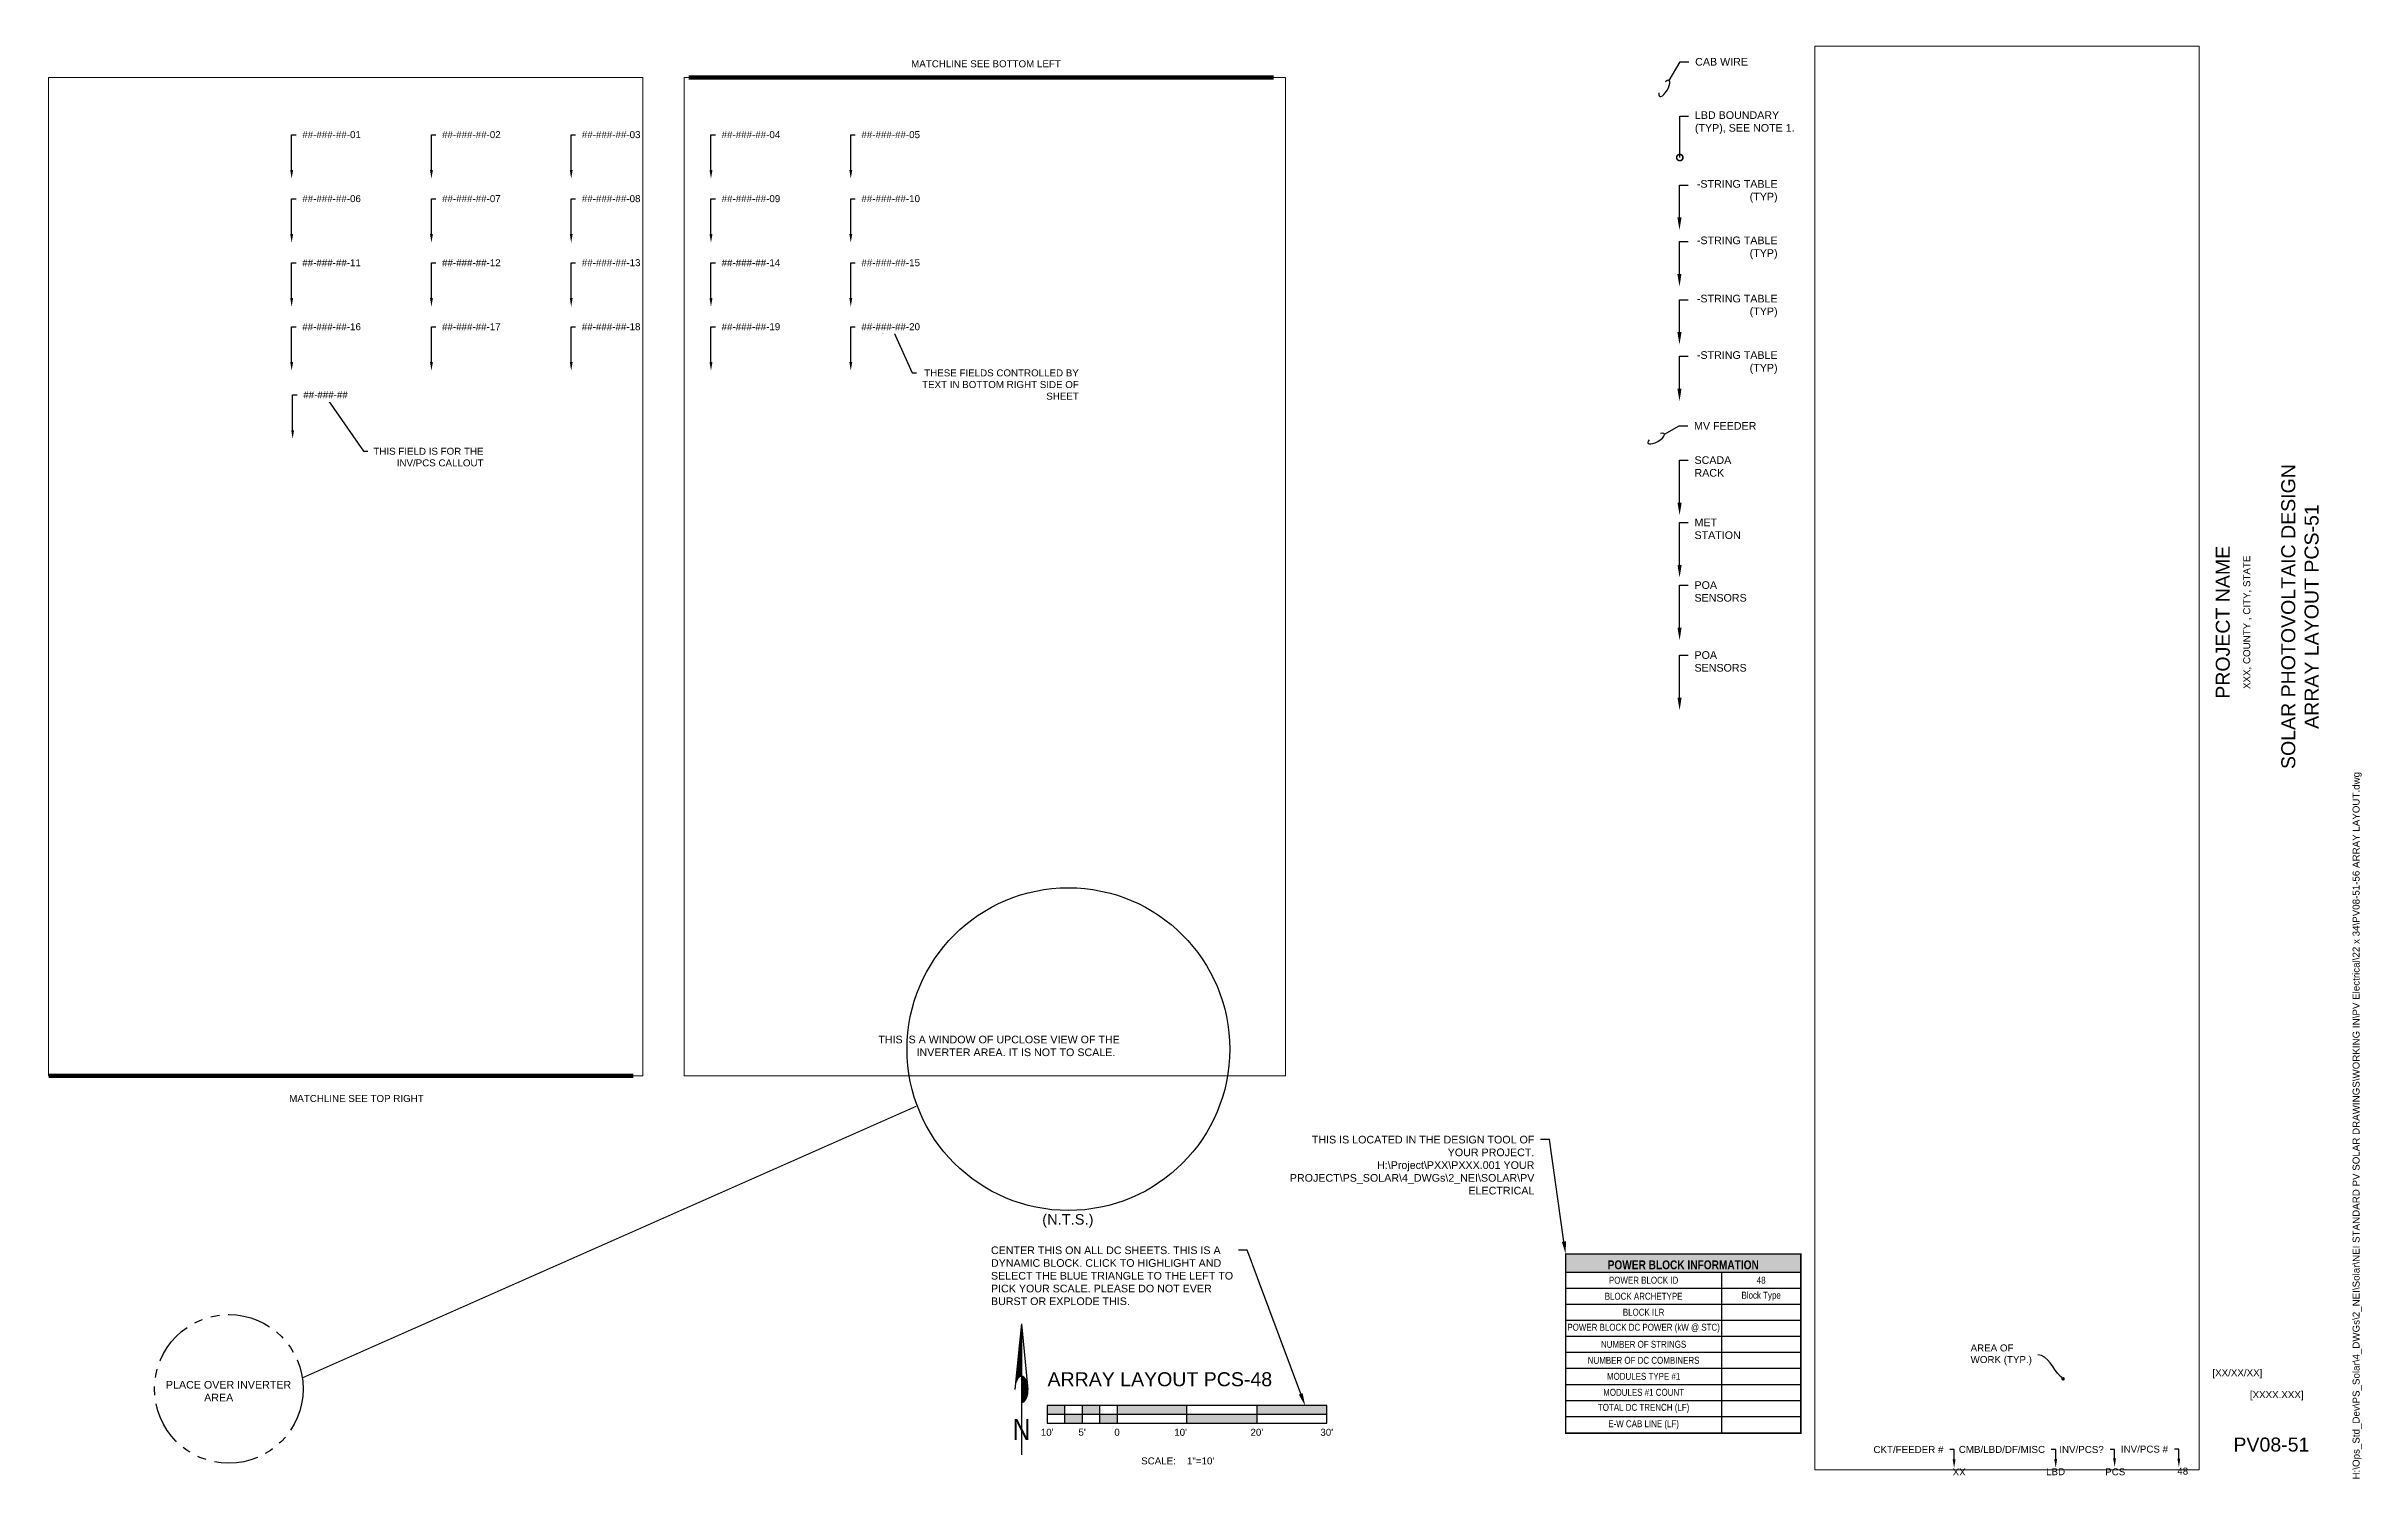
# Paper-space layout 'PV.E08.51 ARRAY LAYOUT PCS-51' of a CAD drawing. Header units: feet, sheet in inches. Extents: x 0.9 to 34.1, y 1.3 to 21.8.
import ezdxf
from ezdxf import colors
from ezdxf.entities.mleader import LeaderData, LeaderLine
from ezdxf.enums import TextEntityAlignment as Align
from ezdxf.math import Vec2, Vec3

# ---------------------------------------------------------------- set-up
doc = ezdxf.new("R2010")
doc.units = ezdxf.units.FT
doc.header["$MEASUREMENT"] = 0
doc.linetypes.add('PHANTOM', pattern=[0.5, 0.25, -0.05, 0.05, -0.05, 0.05, -0.05])
doc.linetypes.add('PHANTOM2', pattern=[1.25, 0.625, -0.125, 0.125, -0.125, 0.125, -0.125])
for name, color, linetype in [('E-DETL', 1, 'Continuous'), ('G-ANNO-TEXT', 1, 'Continuous'), ('G-ANNO-TEXT @ 1', 1, 'Continuous'), ('G-ANNO-TTBL', 1, 'Continuous'), ('G-MATC-LINE', 6, 'PHANTOM'), ('PV-AUTOTABLES', 7, 'Continuous')]:
    doc.layers.add(name, color=color, linetype=linetype)
doc.layers.add('G-NPLT', color=67, linetype='Continuous', plot=False)
doc.layers.add('VP', color=31, linetype='Continuous', plot=False)
doc.styles.add('NEI Standard', font='arial.ttf', dxfattribs={"height": 0.1094})
doc.styles.add('NEI-A', font='arial.ttf')

psp = doc.layouts.new('PV.E08.51 ARRAY LAYOUT PCS-51')

# ---------------------------------------------------------------- texts
at = {"layer": 'G-ANNO-TEXT', "attachment_point": 5, "style": 'NEI-A'}
for s, width, insert, char_height in [('MATCHLINE SEE BOTTOM LEFT', 7.58538, (14.375, 21.517), 0.1), ('MATCHLINE SEE TOP RIGHT', 3.13854, (5.367, 6.713), 0.1), ('(N.T.S.)', 1.53108, (15.546, 4.962), 0.15)]:
    psp.add_mtext_dynamic_manual_height_columns(s, width=width, gutter_width=0.547, heights=[0], dxfattribs=dict(at, insert=insert, char_height=char_height))
at = {"layer": 'G-ANNO-TTBL', "style": 'NEI-A'}
psp.add_text('XXX, COUNTY , CITY, STATE', height=0.1, rotation=90, dxfattribs=at).set_placement((32.422, 13.527), align=Align.MIDDLE)
at = {"layer": 'G-ANNO-TTBL', "char_height": 0.2, "attachment_point": 5, "rotation": 90, "style": 'NEI-A'}
for s, insert in [('SOLAR PHOTOVOLTAIC DESIGN\\PARRAY LAYOUT PCS-51', (33.176, 13.609)), ('PROJECT NAME', (32.072, 13.527))]:
    psp.add_mtext_dynamic_manual_height_columns(s, width=7.8846, gutter_width=0.5, heights=[0], dxfattribs=dict(at, insert=insert))
at = {"layer": 'G-ANNO-TTBL', "style": 'NEI-A'}
for s, width, insert, char_height, attachment_point in [('[XX/XX/XX]', 0.85482, (31.923, 2.775), 0.1, 4), ('[XXXX.XXX]', 0.85482, (32.843, 2.462), 0.1, 5), ('PV08-51', 1.7218, (32.767, 1.761), 0.2, 5)]:
    psp.add_mtext_dynamic_manual_height_columns(s, width=width, gutter_width=0.5, heights=[0], dxfattribs=dict(at, insert=insert, char_height=char_height, attachment_point=attachment_point))
at = {"layer": 'G-NPLT', "insert": (33.928, 1.263), "char_height": 0.1, "width": 13.97168, "attachment_point": 1, "rotation": 90, "style": 'NEI-A'}
psp.add_mtext('H:\\\\Ops_Std_Dev\\\\PS_Solar\\\\4_DWGs\\\\2_NEI\\\\Solar\\\\NEI STANDARD PV SOLAR DRAWINGS\\\\WORKING IN\\\\PV Electrical\\\\22 x 34\\\\PV08-51-56 ARRAY LAYOUT.dwg', dxfattribs=at)
at = {"layer": 'G-NPLT', "style": 'NEI-A'}
for s, width, gutter_width, insert, char_height, attachment_point in [('\\pi-0.547,l0.547;THIS IS A WINDOW OF UPCLOSE VIEW OF THE INVERTER AREA. IT IS NOT TO SCALE.', 3.63316, 0.469, (12.834, 7.612), 0.1094, 1), ('\\pi-0.547,l0.547;PLACE OVER INVERTER AREA', 1.79112, 0.469, (2.641, 2.672), 0.1094, 1), ('XX', 0.28743, 0.547, (28.206, 1.37), 0.1, 4), ('LBD', 0.28743, 0.547, (29.543, 1.374), 0.1, 4), ('PCS', 0.13074, 0.547, (30.389, 1.372), 0.1, 4), ('48', 0.28743, 0.547, (31.42, 1.382), 0.1, 4)]:
    psp.add_mtext_dynamic_manual_height_columns(s, width=width, gutter_width=gutter_width, heights=[0], dxfattribs=dict(at, insert=insert, char_height=char_height, attachment_point=attachment_point))

# ---------------------------------------------------------------- blocks, each defined once
blk = doc.blocks.new('*A21')
at = {"color": 7, "linetype": 'Continuous', "ltscale": 0.083333, "const_width": 0.0208}
blk.add_lwpolyline([(3.365, 0), (0, 0), (0, -2.562), (3.365, -2.562)], close=True, dxfattribs=at)
blk.add_lwpolyline([(0, -0.26), (3.365, -0.26)], dxfattribs=at)
at = {"color": 7, "linetype": 'Continuous', "ltscale": 0.083333}
for points in [[(2.229, -0.26), (2.229, -2.562)], [(0, -0.49), (3.365, -0.49)], [(0, -0.719), (3.365, -0.719)], [(0, -0.948), (3.365, -0.948)], [(0, -1.177), (3.365, -1.177)], [(0, -1.406), (3.365, -1.406)], [(0, -1.635), (3.365, -1.635)], [(0, -1.865), (3.365, -1.865)], [(0, -2.094), (3.365, -2.094)], [(0, -2.323), (3.365, -2.323)]]:
    blk.add_lwpolyline(points, dxfattribs=at)
at = {"color": 254, "true_color": 0xd9d9d9}
blk.add_solid([(0, 0), (3.365, 0), (0, -0.26), (3.365, -0.26)], dxfattribs=at)
at = {"color": 7, "style": 'NEI-A'}
for s, insert, char_height, attachment_point in [('\\fArial Narrow|b1|i0|c0|p34;POWER BLOCK INFORMATION', (1.682, -0.219), 0.12639, 8), ('\\fArial Narrow|b0|i0|c0|p34;POWER BLOCK ID', (1.115, -0.375), 0.09931, 5), ('\\fArial Narrow|b0|i0|c0|p34;48', (2.797, -0.375), 0.09931, 5), ('\\fArial Narrow|b0|i0|c0|p34;BLOCK ARCHETYPE', (1.115, -0.604), 0.09931, 5), ('\\fArial Narrow|b0|i0|c0|p34;Block Type ', (2.797, -0.604), 0.09931, 5), ('\\fArial Narrow|b0|i0|c0|p34;POWER BLOCK DC POWER (kW @ STC)', (1.115, -1.062), 0.09931, 5), ('\\fArial Narrow|b0|i0|c0|p34;BLOCK ILR', (1.115, -0.833), 0.09931, 5), ('\\fArial Narrow|b0|i0|c0|p34;NUMBER OF STRINGS', (1.115, -1.292), 0.09931, 5), ('\\fArial Narrow|b0|i0|c0|p34;NUMBER OF DC COMBINERS', (1.115, -1.521), 0.09931, 5), ('\\fArial Narrow|b0|i0|c0|p34;MODULES #1 COUNT', (1.115, -1.979), 0.09931, 5), ('\\fArial Narrow|b0|i0|c0|p34;MODULES TYPE #1', (1.115, -1.75), 0.09931, 5), ('\\fArial Narrow|b0|i0|c0|p34;TOTAL DC TRENCH (LF)', (1.115, -2.208), 0.09931, 5), ('\\fArial Narrow|b0|i0|c0|p34;E-W CAB LINE (LF)', (1.115, -2.443), 0.09931, 5)]:
    blk.add_mtext(s, dxfattribs=dict(at, insert=insert, char_height=char_height, attachment_point=attachment_point))
blk = doc.blocks.new('_Dot')
at = {"color": 0, "linetype": 'ByBlock', "lineweight": -2}
blk.add_line((-0.5, 0), (-1, 0), dxfattribs=at)
at = {"color": 0, "linetype": 'ByBlock', "const_width": 0.5}
blk.add_lwpolyline([(-0.25, 0, 1), (0.25, 0, 1)], format="xyb", close=True, dxfattribs=at)
blk = doc.blocks.new('Equipment Callout Arrowhead .75')
at = {"color": 0}
blk.add_ellipse((-0.25, 0), major_axis=(0.743, 0), ratio=0.350959, start_param=-0.80282, end_param=3.944413, dxfattribs=at)
blk = doc.blocks.new('SUB_BLOCK-SCALE_1')
h = blk.add_hatch(color=256)
h.dxf.hatch_style = 1
h.paths.add_polyline_path([(-2, 0.125), (-2, 0), (-1.75, 0), (-1.75, 0.125)])
h.paths.add_polyline_path([(-1.75, 0), (-1.75, -0.125), (-1.5, -0.125), (-1.5, 0)])
h.paths.add_polyline_path([(-1.25, 0.125), (-1.5, 0.125), (-1.5, 0), (-1.25, 0)])
h.paths.add_polyline_path([(-1.25, 0), (-1.25, -0.125), (-1, -0.125), (-1, 0)])
h.paths.add_polyline_path([(0, 0), (0, 0.125), (-1, 0.125), (-1, 0)])
h.paths.add_polyline_path([(1, -0.125), (1, 0), (0, 0), (0, -0.125)])
h.paths.add_polyline_path([(1, 0.125), (1, 0), (2, 0), (2, 0.125)])
for p, q in [((-2, 0), (2, 0)), ((-1.75, 0.125), (-1.75, -0.125)), ((-1.5, 0.125), (-1.5, -0.125)), ((-1.25, 0.125), (-1.25, -0.125)), ((-1, 0.125), (-1, -0.125)), ((0, -0.125), (0, 0.125))]:
    blk.add_line(p, q)
at = {"color": 0, "linetype": 'ByBlock', "lineweight": -2}
blk.add_line((1, 0.125), (1, -0.125), dxfattribs=at)
blk.add_lwpolyline([(-2, 0.125), (-2, -0.125), (2, -0.125), (2, 0.125)], close=True, dxfattribs=at)
at = {"insert": (-0.655, -0.667), "char_height": 0.1, "width": 0.4822, "attachment_point": 4, "style": 'NEI-A'}
blk.add_mtext('SCALE:', dxfattribs=at)
at = {"linetype": 'ByBlock', "lineweight": -2, "style": 'NEI-A', "flags": 8}
for tag, p in [('#1', (-2, -0.257)), ('#2', (-1.5, -0.257)), ('#3', (-1, -0.257)), ('#4', (0, -0.257)), ('#5', (1, -0.257)), ('#6', (2, -0.257))]:
    blk.add_attdef(tag, text='', height=0.1, dxfattribs=at).set_placement(p, align=Align.MIDDLE_CENTER)
blk.add_attdef('SCALE', text='', height=0.1, dxfattribs=at).set_placement((0, -0.667), align=Align.MIDDLE_LEFT)
blk = doc.blocks.new('*U16')
ref = blk.add_blockref('SUB_BLOCK-SCALE_1', (0, 0))
ref.add_attrib('#1', "10'", dxfattribs={"linetype": 'ByBlock', "lineweight": -2, "height": 0.1, "style": 'NEI-A', "flags": 8}).set_placement((-2, -0.257), align=Align.MIDDLE)
ref.add_attrib('#2', "5'", dxfattribs={"linetype": 'ByBlock', "lineweight": -2, "height": 0.1, "style": 'NEI-A', "flags": 8}).set_placement((-1.5, -0.257), align=Align.MIDDLE)
ref.add_attrib('#3', '0', dxfattribs={"linetype": 'ByBlock', "lineweight": -2, "height": 0.1, "style": 'NEI-A', "flags": 8}).set_placement((-1, -0.257), align=Align.MIDDLE)
ref.add_attrib('#4', "10'", dxfattribs={"linetype": 'ByBlock', "lineweight": -2, "height": 0.1, "style": 'NEI-A', "flags": 8}).set_placement((-0.091, -0.257), align=Align.MIDDLE)
ref.add_attrib('#5', "20'", dxfattribs={"linetype": 'ByBlock', "lineweight": -2, "height": 0.1, "style": 'NEI-A', "flags": 8}).set_placement((1, -0.257), align=Align.MIDDLE)
ref.add_attrib('#6', "30'", dxfattribs={"linetype": 'ByBlock', "lineweight": -2, "height": 0.1, "style": 'NEI-A', "flags": 8}).set_placement((2, -0.257), align=Align.MIDDLE)
ref.add_attrib('SCALE', '1"=10\'', dxfattribs={"linetype": 'ByBlock', "lineweight": -2, "height": 0.1, "style": 'NEI-A', "flags": 8}).set_placement((0, -0.667), align=Align.MIDDLE_LEFT)
blk = doc.blocks.new('TITLE NAME W_O SCALE')
at = {"style": 'NEI-A'}
blk.add_attdef('TITLE_NAME_001', (-0.03, 0.263), '', height=0.25, dxfattribs=at)
for tag, p in [('SCALE:', (0, 0)), ('1"_=_', (0.561, 0.002))]:
    blk.add_attdef(tag, text='', height=0.109, dxfattribs=at).set_placement(p, align=Align.BOTTOM_LEFT)
blk = doc.blocks.new('NORTH ARROW VERTICAL')
h = blk.add_hatch()
h.set_pattern_fill('ANSI31', color=0, scale=0.01, style=0)
h.paths.add_polyline_path([(-0.029, 0.337, -0.067391), (-0.022, 0.357, -0.104279), (-0.011, 0.371, -0.174286), (0, 0.375), (0, 0.625)])
h.paths.add_polyline_path([(0.031, 0.312), (0.029, 0.337, 0.067391), (0.022, 0.357, 0.104279), (0.011, 0.371, 0.174286), (0, 0.375), (0, 0.25, 0.174286), (0.011, 0.254, 0.104279), (0.022, 0.268, 0.065115), (0.029, 0.287, 0.051264)])
at = {"color": 0}
for p, q in [((0, 0.625), (-0.031, 0.312)), ((0, 0.625), (0.031, 0.312)), ((0, 0.625), (0, 0.375)), ((0, 0.375), (0, 0.25)), ((0, 0.25), (0, 0))]:
    blk.add_line(p, q, dxfattribs=at)
for points in [[(0, 0.375, 0.174286), (-0.011, 0.371, 0.104279), (-0.022, 0.357, 0.065115), (-0.029, 0.338, 0.051264), (-0.031, 0.312, 0.051264)], [(0.031, 0.312, 0.051264), (0.029, 0.338, 0.065115), (0.022, 0.357, 0.104279), (0.011, 0.371, 0.174286), (0, 0.375, 0.174286)], [(0, 0.25, 0.174286), (0.011, 0.254, 0.104279), (0.022, 0.268, 0.065115), (0.029, 0.287, 0.051264), (0.031, 0.312, 0.051264)]]:
    blk.add_lwpolyline(points, format="xyb", dxfattribs=at)
at = {"color": 0, "style": 'NEI-A', "width": 0.85}
blk.add_text('N', height=0.1, dxfattribs=at).set_placement((0, 0.122), align=Align.MIDDLE)
blk = doc.blocks.new('_DotSmall')
at = {"color": 0, "linetype": 'ByBlock', "const_width": 0.5}
blk.add_lwpolyline([(-0.0625, 0, 1), (0.0625, 0, 1)], format="xyb", close=True, dxfattribs=at)

# ---------------------------------------------------------------- linework, layer by layer
at = {"layer": 'E-DETL', "linetype": 'Continuous', "const_width": 0.0156, "flags": 128}
psp.add_lwpolyline([(4.587, 2.714), (13.376, 6.602)], dxfattribs=at)
at = {"layer": 'E-DETL', "linetype": 'Continuous'}
psp.add_circle((15.554, 7.42), 2.309, dxfattribs=at)
at = {"layer": 'E-DETL', "linetype": 'PHANTOM2'}
psp.add_circle((3.541, 2.559), 1.063, dxfattribs=at)
at = {"layer": 'G-MATC-LINE', "const_width": 0.0625}
for points in [[(18.489, 21.322), (10.12, 21.322)], [(9.329, 7.038), (0.961, 7.038)]]:
    psp.add_lwpolyline(points, dxfattribs=at)

# ---------------------------------------------------------------- block references
at = {"layer": 'PV-AUTOTABLES'}
psp.add_blockref('*A21', (22.669, 4.488), dxfattribs=at)

psp.set_redraw_order([(e.dxf.handle, doc.entitydb.next_handle()) for e in psp.query("TEXT MTEXT ATTDEF DIMENSION ARC_DIMENSION")])  # texts and dimensions are drawn at this point

# ---------------------------------------------------------------- leaders
at = {"layer": 'G-ANNO-TEXT'}
ml = psp.add_multileader_mtext('Standard', dxfattribs=at)
ml.set_content('CAB WIRE', color=256, style='NEI-A')
ml.set_leader_properties()
ml.set_arrow_properties(name='Equipment Callout Arrowhead .75')
ml.build(insert=Vec2(0, 0))
ml.multileader.update_dxf_attribs({"dogleg_length": 0.125, "arrow_head_size": 0.18})
ctx = ml.context
ctx.base_point, ctx.char_height, ctx.arrow_head_size, ctx.landing_gap_size, ctx.plane_origin = Vec3(24.432, 21.545), 0.1094, 0.18, 0.09, Vec3(23.662, 20.441)
notes = []
notes.append((ctx, [(0, (1, 1, 0), (24.307, 21.545), (1, 0), 0.125, [(0, [(24.057, 21.126)], 0, [])])]))
ctx.mtext.insert, ctx.mtext.width, ctx.mtext.flow_direction = Vec3(24.522, 21.601), 0.76912, 5
ctx.mtext.has_bg_fill, ctx.mtext.bg_color, ctx.mtext.bg_scale_factor, ctx.mtext.bg_transparency, ctx.mtext.use_window_bg_color = 1, -1027028792, 1.5, 0, 1
ml = psp.add_multileader_mtext('Standard', dxfattribs=at)
ml.set_content('\\pxqr;\xa0-STRING TABLE\\P(TYP) ', color=256, style='NEI-A')
ml.set_leader_properties()
ml.build(insert=Vec2(0, 0))
ml.multileader.update_dxf_attribs({"dogleg_length": 0.125, "arrow_head_size": 0.18})
ctx = ml.context
ctx.base_point, ctx.char_height, ctx.arrow_head_size, ctx.landing_gap_size, ctx.plane_origin = Vec3(24.422, 19.783), 0.1094, 0.18, 0.09, Vec3(29.56, 19.902)
ctx.text_align_type = 2
notes.append((ctx, [(1, (1, 1, 0), (24.297, 19.783), (1, 0), 0.125, [(0, [(24.297, 19.139)], 0, [])])]))
ctx.mtext.insert, ctx.mtext.width, ctx.mtext.defined_height, ctx.mtext.alignment, ctx.mtext.flow_direction = Vec3(25.701, 19.854), 1.42086, 0.506, 3, 5
ctx.mtext.has_bg_fill, ctx.mtext.bg_color, ctx.mtext.bg_scale_factor, ctx.mtext.bg_transparency, ctx.mtext.use_window_bg_color = 1, -1027028792, 1.5, 0, 1
ml = psp.add_multileader_mtext('Standard', dxfattribs=at)
ml.set_content('SCADA\\PRACK', color=256, style='NEI-A')
ml.set_leader_properties()
ml.build(insert=Vec2(0, 0))
ml.multileader.update_dxf_attribs({"dogleg_length": 0.125, "arrow_head_size": 0.18})
ctx = ml.context
ctx.base_point, ctx.char_height, ctx.arrow_head_size, ctx.landing_gap_size, ctx.plane_origin = Vec3(24.422, 15.846), 0.1094, 0.18, 0.09, Vec3(30.309, 16.417)
notes.append((ctx, [(0, (1, 1, 0), (24.297, 15.846), (1, 0), 0.125, [(0, [(24.299, 15.059)], 0, [])])]))
ctx.mtext.insert, ctx.mtext.width, ctx.mtext.flow_direction = Vec3(24.512, 15.902), 0.00121, 5
ctx.mtext.has_bg_fill, ctx.mtext.bg_color, ctx.mtext.bg_scale_factor, ctx.mtext.bg_transparency, ctx.mtext.use_window_bg_color = 1, -1027028792, 1.5, 0, 1
at = {"layer": 'G-NPLT'}
ml = psp.add_multileader_mtext('Standard', dxfattribs=at)
ml.set_content('THESE FIELDS CONTROLLED BY TEXT IN BOTTOM RIGHT SIDE OF SHEET', color=256, style='NEI-A')
ml.set_leader_properties()
ml.build(insert=Vec2(0, 0))
ml.multileader.update_dxf_attribs({"dogleg_length": 0.0625, "arrow_head_size": 0.125})
ctx = ml.context
ctx.base_point, ctx.char_height, ctx.arrow_head_size, ctx.landing_gap_size, ctx.plane_origin = Vec3(13.38, 17.094), 0.1, 0.125, 0.09, Vec3(14.06, 17.146)
ctx.text_align_type = 2
notes.append((ctx, [(0, (1, 1, 0), (13.317, 17.094), (1, 0), 0.0625, [(2, [(12.788, 17.673), (13.269, 17.662), (13.057, 17.677)], 0, [])])]))
ctx.mtext.insert, ctx.mtext.width, ctx.mtext.alignment, ctx.mtext.flow_direction = Vec3(15.703, 17.145), 2.56759, 3, 5
ml = psp.add_multileader_mtext('Standard', dxfattribs=at)
ml.set_content('THIS FIELD IS FOR THE INV/PCS CALLOUT', color=256, style='NEI-A')
ml.set_leader_properties()
ml.build(insert=Vec2(0, 0))
ml.multileader.update_dxf_attribs({"dogleg_length": 0.0625, "arrow_head_size": 0.125})
ctx = ml.context
ctx.base_point, ctx.char_height, ctx.arrow_head_size, ctx.landing_gap_size, ctx.plane_origin = Vec3(5.53, 15.973), 0.1, 0.125, 0.09, Vec3(6.21, 16.025)
ctx.text_align_type = 2
notes.append((ctx, [(0, (1, 1, 0), (5.467, 15.973), (1, 0), 0.0625, [(2, [(4.748, 16.701), (5.197, 16.697), (4.969, 16.695)], 0, [])])]))
ctx.mtext.insert, ctx.mtext.width, ctx.mtext.alignment, ctx.mtext.flow_direction = Vec3(7.185, 16.024), 1.61654, 3, 5
ml = psp.add_multileader_mtext('Standard', dxfattribs=at)
ml.set_content('CKT/FEEDER #', color=256, style='NEI-A')
ml.set_leader_properties()
ml.build(insert=Vec2(0, 0))
ml.multileader.update_dxf_attribs({"dogleg_length": 0.0625, "arrow_head_size": 0.125})
ctx = ml.context
ctx.base_point, ctx.char_height, ctx.arrow_head_size, ctx.landing_gap_size, ctx.plane_origin = Vec3(26.992, 1.69), 0.1, 0.125, 0.09, Vec3(28.596, 1.742)
ctx.text_align_type = 2
notes.append((ctx, [(0, (1, 1, 0), (28.227, 1.69), (-1, 0), 0.0625, [(0, [(28.227, 1.426)], 0, [])])]))
ctx.mtext.insert, ctx.mtext.width, ctx.mtext.alignment, ctx.mtext.flow_direction = Vec3(28.074, 1.741), 1, 3, 5
ml = psp.add_multileader_mtext('Standard', dxfattribs=at)
ml.set_content('CMB/LBD/DF/MISC', color=256, style='NEI-A')
ml.set_leader_properties()
ml.build(insert=Vec2(0, 0))
ml.multileader.update_dxf_attribs({"dogleg_length": 0.0625, "arrow_head_size": 0.125})
ctx = ml.context
ctx.base_point, ctx.char_height, ctx.arrow_head_size, ctx.landing_gap_size, ctx.plane_origin = Vec3(28.216, 1.692), 0.1, 0.125, 0.09, Vec3(29.959, 1.744)
ctx.text_align_type = 2
notes.append((ctx, [(0, (1, 1, 0), (29.68, 1.692), (-1, 0), 0.0625, [(0, [(29.68, 1.429)], 0, [])])]))
ctx.mtext.insert, ctx.mtext.width, ctx.mtext.alignment, ctx.mtext.flow_direction = Vec3(29.528, 1.743), 1, 3, 5
ml = psp.add_multileader_mtext('Standard', dxfattribs=at)
ml.set_content('INV/PCS?', color=256, style='NEI-A')
ml.set_leader_properties()
ml.build(insert=Vec2(0, 0))
ml.multileader.update_dxf_attribs({"dogleg_length": 0.0625, "arrow_head_size": 0.125})
ctx = ml.context
ctx.base_point, ctx.char_height, ctx.arrow_head_size, ctx.landing_gap_size, ctx.plane_origin = Vec3(29.662, 1.692), 0.1, 0.125, 0.09, Vec3(30.89, 1.744)
ctx.text_align_type = 2
notes.append((ctx, [(0, (1, 1, 0), (30.521, 1.692), (-1, 0), 0.0625, [(0, [(30.524, 1.439)], 0, [])])]))
ctx.mtext.insert, ctx.mtext.width, ctx.mtext.alignment, ctx.mtext.flow_direction = Vec3(30.368, 1.742), 0.6306, 3, 5
ml = psp.add_multileader_mtext('Standard', dxfattribs=at)
ml.set_content('INV/PCS #', color=256, style='NEI-A')
ml.set_leader_properties()
ml.build(insert=Vec2(0, 0))
ml.multileader.update_dxf_attribs({"dogleg_length": 0.0625, "arrow_head_size": 0.125})
ctx = ml.context
ctx.base_point, ctx.char_height, ctx.arrow_head_size, ctx.landing_gap_size, ctx.plane_origin = Vec3(30.538, 1.697), 0.1, 0.125, 0.09, Vec3(31.798, 1.749)
ctx.text_align_type = 2
notes.append((ctx, [(0, (1, 1, 0), (31.441, 1.697), (-1, 0), 0.0625, [(0, [(31.443, 1.437)], 0, [])])]))
ctx.mtext.insert, ctx.mtext.width, ctx.mtext.alignment, ctx.mtext.flow_direction = Vec3(31.288, 1.747), 1, 3, 5
for ctx, leaders in notes:
    for number, flags, end, landing, length, lines in leaders:
        leader = LeaderData()
        leader.index, (leader.has_last_leader_line, leader.has_dogleg_vector, leader.attachment_direction) = number, flags
        leader.last_leader_point, leader.dogleg_vector, leader.dogleg_length = Vec3(end), Vec3(landing), length
        for number, points, colour, breaks in lines:
            line = LeaderLine()
            line.index, line.vertices, line.color, line.breaks = number, Vec3.list(points), colors.encode_raw_color(colour), breaks
            leader.lines.append(line)
        ctx.leaders.append(leader)

# ---------------------------------------------------------------- viewports
at = {"layer": 'VP'}
psp.add_viewport(center=(28.984, 11.584), size=(5.5, 20.368), view_center_point=(46.375, 30.816), view_height=20.368, status=5, dxfattribs=at)
vp = psp.add_viewport(center=(5.214, 14.18), size=(8.506, 14.2844), view_center_point=(1062205.489, -81818.832), view_height=1681208.3633, dxfattribs=at)
vp.frozen_layers = ['G-ANNO-TEXT @ 1']
vp = psp.add_viewport(center=(14.357, 14.18), size=(8.602, 14.2844), view_center_point=(763198.988, 1956140.921), view_height=2637781.614, status=3, dxfattribs=at)
vp.frozen_layers = ['G-ANNO-TEXT @ 1']
vp = psp.add_viewport(center=(15.554, 7.42), size=(4.619, 4.6188), view_center_point=(576477.775, 1034631.816), view_height=138.5635, status=4, dxfattribs=at)
vp.frozen_layers = ['G-ANNO-TEXT @ 1']
vp.dxf.flags = 0x10000  # cut along an outline
vp.dxf.clipping_boundary_handle = psp.add_lwpolyline([(13.245, 7.42, 1), (17.863, 7.42, 1)], format="xyb", close=True, dxfattribs={"invisible": 1}).dxf.handle

# ---------------------------------------------------------------- next in the draw order: leaders
at = {"layer": 'G-ANNO-TEXT'}
ml = psp.add_multileader_mtext('Standard', dxfattribs=at)
ml.set_content('LBD BOUNDARY\\P(TYP), SEE NOTE 1.', color=256, style='NEI-A')
ml.set_leader_properties()
ml.set_arrow_properties(name='DOTSMALL')
ml.build(insert=Vec2(0, 0))
ml.multileader.update_dxf_attribs({"dogleg_length": 0.125, "arrow_head_size": 0.18})
ctx = ml.context
ctx.base_point, ctx.char_height, ctx.arrow_head_size, ctx.landing_gap_size, ctx.plane_origin = Vec3(24.428, 20.767), 0.1094, 0.18, 0.09, Vec3(2.33, 19.373)
notes = []
notes.append((ctx, [(0, (1, 1, 0), (24.303, 20.767), (1, 0), 0.125, [(0, [(24.302, 20.176)], 0, [])])]))
ctx.mtext.insert, ctx.mtext.width, ctx.mtext.flow_direction = Vec3(24.518, 20.838), 1.41449, 5
ctx.mtext.has_bg_fill, ctx.mtext.bg_color, ctx.mtext.bg_scale_factor, ctx.mtext.bg_transparency, ctx.mtext.use_window_bg_color = 1, -1027028792, 1.5, 0, 1
ml = psp.add_multileader_mtext('Standard', dxfattribs=at)
ml.set_content('##-###-##-01', color=256, style='NEI-A')
ml.set_leader_properties()
ml.build(insert=Vec2(0, 0))
ml.multileader.update_dxf_attribs({"dogleg_length": 0.0625, "arrow_head_size": 0.125})
ctx = ml.context
ctx.base_point, ctx.char_height, ctx.arrow_head_size, ctx.landing_gap_size, ctx.plane_origin = Vec3(4.502, 20.503), 0.1, 0.125, 0.09, Vec3(3.69, 19.204)
notes.append((ctx, [(0, (1, 1, 0), (4.44, 20.503), (1, 0), 0.0625, [(0, [(4.44, 19.872)], 0, [])])]))
ctx.mtext.insert, ctx.mtext.width, ctx.mtext.flow_direction = Vec3(4.592, 20.554), 1, 5
ctx.mtext.has_bg_fill, ctx.mtext.bg_color, ctx.mtext.bg_scale_factor, ctx.mtext.bg_transparency, ctx.mtext.use_window_bg_color = 1, -1027028792, 1.5, 0, 1
ml = psp.add_multileader_mtext('Standard', dxfattribs=at)
ml.set_content('##-###-##-02', color=256, style='NEI-A')
ml.set_leader_properties()
ml.build(insert=Vec2(0, 0))
ml.multileader.update_dxf_attribs({"dogleg_length": 0.0625, "arrow_head_size": 0.125})
ctx = ml.context
ctx.base_point, ctx.char_height, ctx.arrow_head_size, ctx.landing_gap_size, ctx.plane_origin = Vec3(6.502, 20.503), 0.1, 0.125, 0.09, Vec3(5.69, 19.204)
notes.append((ctx, [(0, (1, 1, 0), (6.44, 20.503), (1, 0), 0.0625, [(0, [(6.44, 19.872)], 0, [])])]))
ctx.mtext.insert, ctx.mtext.width, ctx.mtext.flow_direction = Vec3(6.592, 20.554), 1, 5
ctx.mtext.has_bg_fill, ctx.mtext.bg_color, ctx.mtext.bg_scale_factor, ctx.mtext.bg_transparency, ctx.mtext.use_window_bg_color = 1, -1027028792, 1.5, 0, 1
ml = psp.add_multileader_mtext('Standard', dxfattribs=at)
ml.set_content('##-###-##-03', color=256, style='NEI-A')
ml.set_leader_properties()
ml.build(insert=Vec2(0, 0))
ml.multileader.update_dxf_attribs({"dogleg_length": 0.0625, "arrow_head_size": 0.125})
ctx = ml.context
ctx.base_point, ctx.char_height, ctx.arrow_head_size, ctx.landing_gap_size, ctx.plane_origin = Vec3(8.502, 20.503), 0.1, 0.125, 0.09, Vec3(7.69, 19.204)
notes.append((ctx, [(0, (1, 1, 0), (8.44, 20.503), (1, 0), 0.0625, [(0, [(8.44, 19.872)], 0, [])])]))
ctx.mtext.insert, ctx.mtext.width, ctx.mtext.flow_direction = Vec3(8.592, 20.554), 1, 5
ctx.mtext.has_bg_fill, ctx.mtext.bg_color, ctx.mtext.bg_scale_factor, ctx.mtext.bg_transparency, ctx.mtext.use_window_bg_color = 1, -1027028792, 1.5, 0, 1
ml = psp.add_multileader_mtext('Standard', dxfattribs=at)
ml.set_content('##-###-##-04', color=256, style='NEI-A')
ml.set_leader_properties()
ml.build(insert=Vec2(0, 0))
ml.multileader.update_dxf_attribs({"dogleg_length": 0.0625, "arrow_head_size": 0.125})
ctx = ml.context
ctx.base_point, ctx.char_height, ctx.arrow_head_size, ctx.landing_gap_size, ctx.plane_origin = Vec3(10.502, 20.503), 0.1, 0.125, 0.09, Vec3(9.69, 19.204)
notes.append((ctx, [(0, (1, 1, 0), (10.44, 20.503), (1, 0), 0.0625, [(0, [(10.44, 19.872)], 0, [])])]))
ctx.mtext.insert, ctx.mtext.width, ctx.mtext.flow_direction = Vec3(10.592, 20.554), 1, 5
ctx.mtext.has_bg_fill, ctx.mtext.bg_color, ctx.mtext.bg_scale_factor, ctx.mtext.bg_transparency, ctx.mtext.use_window_bg_color = 1, -1027028792, 1.5, 0, 1
ml = psp.add_multileader_mtext('Standard', dxfattribs=at)
ml.set_content('##-###-##-05', color=256, style='NEI-A')
ml.set_leader_properties()
ml.build(insert=Vec2(0, 0))
ml.multileader.update_dxf_attribs({"dogleg_length": 0.0625, "arrow_head_size": 0.125})
ctx = ml.context
ctx.base_point, ctx.char_height, ctx.arrow_head_size, ctx.landing_gap_size, ctx.plane_origin = Vec3(12.502, 20.503), 0.1, 0.125, 0.09, Vec3(11.69, 19.204)
notes.append((ctx, [(0, (1, 1, 0), (12.44, 20.503), (1, 0), 0.0625, [(0, [(12.44, 19.872)], 0, [])])]))
ctx.mtext.insert, ctx.mtext.width, ctx.mtext.flow_direction = Vec3(12.592, 20.554), 1, 5
ctx.mtext.has_bg_fill, ctx.mtext.bg_color, ctx.mtext.bg_scale_factor, ctx.mtext.bg_transparency, ctx.mtext.use_window_bg_color = 1, -1027028792, 1.5, 0, 1
ml = psp.add_multileader_mtext('Standard', dxfattribs=at)
ml.set_content('##-###-##-06', color=256, style='NEI-A')
ml.set_leader_properties()
ml.build(insert=Vec2(0, 0))
ml.multileader.update_dxf_attribs({"dogleg_length": 0.0625, "arrow_head_size": 0.125})
ctx = ml.context
ctx.base_point, ctx.char_height, ctx.arrow_head_size, ctx.landing_gap_size, ctx.plane_origin = Vec3(4.502, 19.587), 0.1, 0.125, 0.09, Vec3(3.69, 18.288)
notes.append((ctx, [(0, (1, 1, 0), (4.44, 19.587), (1, 0), 0.0625, [(0, [(4.44, 18.956)], 0, [])])]))
ctx.mtext.insert, ctx.mtext.width, ctx.mtext.flow_direction = Vec3(4.592, 19.638), 1, 5
ctx.mtext.has_bg_fill, ctx.mtext.bg_color, ctx.mtext.bg_scale_factor, ctx.mtext.bg_transparency, ctx.mtext.use_window_bg_color = 1, -1027028792, 1.5, 0, 1
ml = psp.add_multileader_mtext('Standard', dxfattribs=at)
ml.set_content('##-###-##-07', color=256, style='NEI-A')
ml.set_leader_properties()
ml.build(insert=Vec2(0, 0))
ml.multileader.update_dxf_attribs({"dogleg_length": 0.0625, "arrow_head_size": 0.125})
ctx = ml.context
ctx.base_point, ctx.char_height, ctx.arrow_head_size, ctx.landing_gap_size, ctx.plane_origin = Vec3(6.502, 19.587), 0.1, 0.125, 0.09, Vec3(5.69, 18.288)
notes.append((ctx, [(0, (1, 1, 0), (6.44, 19.587), (1, 0), 0.0625, [(0, [(6.44, 18.956)], 0, [])])]))
ctx.mtext.insert, ctx.mtext.width, ctx.mtext.flow_direction = Vec3(6.592, 19.638), 1, 5
ctx.mtext.has_bg_fill, ctx.mtext.bg_color, ctx.mtext.bg_scale_factor, ctx.mtext.bg_transparency, ctx.mtext.use_window_bg_color = 1, -1027028792, 1.5, 0, 1
ml = psp.add_multileader_mtext('Standard', dxfattribs=at)
ml.set_content('##-###-##-08', color=256, style='NEI-A')
ml.set_leader_properties()
ml.build(insert=Vec2(0, 0))
ml.multileader.update_dxf_attribs({"dogleg_length": 0.0625, "arrow_head_size": 0.125})
ctx = ml.context
ctx.base_point, ctx.char_height, ctx.arrow_head_size, ctx.landing_gap_size, ctx.plane_origin = Vec3(8.502, 19.587), 0.1, 0.125, 0.09, Vec3(7.69, 18.288)
notes.append((ctx, [(0, (1, 1, 0), (8.44, 19.587), (1, 0), 0.0625, [(0, [(8.44, 18.956)], 0, [])])]))
ctx.mtext.insert, ctx.mtext.width, ctx.mtext.flow_direction = Vec3(8.592, 19.638), 1, 5
ctx.mtext.has_bg_fill, ctx.mtext.bg_color, ctx.mtext.bg_scale_factor, ctx.mtext.bg_transparency, ctx.mtext.use_window_bg_color = 1, -1027028792, 1.5, 0, 1
ml = psp.add_multileader_mtext('Standard', dxfattribs=at)
ml.set_content('##-###-##-09', color=256, style='NEI-A')
ml.set_leader_properties()
ml.build(insert=Vec2(0, 0))
ml.multileader.update_dxf_attribs({"dogleg_length": 0.0625, "arrow_head_size": 0.125})
ctx = ml.context
ctx.base_point, ctx.char_height, ctx.arrow_head_size, ctx.landing_gap_size, ctx.plane_origin = Vec3(10.502, 19.587), 0.1, 0.125, 0.09, Vec3(9.69, 18.288)
notes.append((ctx, [(0, (1, 1, 0), (10.44, 19.587), (1, 0), 0.0625, [(0, [(10.44, 18.956)], 0, [])])]))
ctx.mtext.insert, ctx.mtext.width, ctx.mtext.flow_direction = Vec3(10.592, 19.638), 1, 5
ctx.mtext.has_bg_fill, ctx.mtext.bg_color, ctx.mtext.bg_scale_factor, ctx.mtext.bg_transparency, ctx.mtext.use_window_bg_color = 1, -1027028792, 1.5, 0, 1
ml = psp.add_multileader_mtext('Standard', dxfattribs=at)
ml.set_content('##-###-##-10', color=256, style='NEI-A')
ml.set_leader_properties()
ml.build(insert=Vec2(0, 0))
ml.multileader.update_dxf_attribs({"dogleg_length": 0.0625, "arrow_head_size": 0.125})
ctx = ml.context
ctx.base_point, ctx.char_height, ctx.arrow_head_size, ctx.landing_gap_size, ctx.plane_origin = Vec3(12.502, 19.587), 0.1, 0.125, 0.09, Vec3(11.69, 18.288)
notes.append((ctx, [(0, (1, 1, 0), (12.44, 19.587), (1, 0), 0.0625, [(0, [(12.44, 18.956)], 0, [])])]))
ctx.mtext.insert, ctx.mtext.width, ctx.mtext.flow_direction = Vec3(12.592, 19.638), 1, 5
ctx.mtext.has_bg_fill, ctx.mtext.bg_color, ctx.mtext.bg_scale_factor, ctx.mtext.bg_transparency, ctx.mtext.use_window_bg_color = 1, -1027028792, 1.5, 0, 1
ml = psp.add_multileader_mtext('Standard', dxfattribs=at)
ml.set_content('\\pxqr;\xa0-STRING TABLE\\P(TYP) ', color=256, style='NEI-A')
ml.set_leader_properties()
ml.build(insert=Vec2(0, 0))
ml.multileader.update_dxf_attribs({"dogleg_length": 0.125, "arrow_head_size": 0.18})
ctx = ml.context
ctx.base_point, ctx.char_height, ctx.arrow_head_size, ctx.landing_gap_size, ctx.plane_origin = Vec3(24.422, 18.975), 0.1094, 0.18, 0.09, Vec3(29.56, 19.094)
ctx.text_align_type = 2
notes.append((ctx, [(1, (1, 1, 0), (24.297, 18.975), (1, 0), 0.125, [(0, [(24.297, 18.331)], 0, [])])]))
ctx.mtext.insert, ctx.mtext.width, ctx.mtext.defined_height, ctx.mtext.alignment, ctx.mtext.flow_direction = Vec3(25.701, 19.046), 1.42086, 0.506, 3, 5
ctx.mtext.has_bg_fill, ctx.mtext.bg_color, ctx.mtext.bg_scale_factor, ctx.mtext.bg_transparency, ctx.mtext.use_window_bg_color = 1, -1027028792, 1.5, 0, 1
ml = psp.add_multileader_mtext('Standard', dxfattribs=at)
ml.set_content('##-###-##-11', color=256, style='NEI-A')
ml.set_leader_properties()
ml.build(insert=Vec2(0, 0))
ml.multileader.update_dxf_attribs({"dogleg_length": 0.0625, "arrow_head_size": 0.125})
ctx = ml.context
ctx.base_point, ctx.char_height, ctx.arrow_head_size, ctx.landing_gap_size, ctx.plane_origin = Vec3(4.502, 18.671), 0.1, 0.125, 0.09, Vec3(3.69, 17.372)
notes.append((ctx, [(0, (1, 1, 0), (4.44, 18.671), (1, 0), 0.0625, [(0, [(4.44, 18.04)], 0, [])])]))
ctx.mtext.insert, ctx.mtext.width, ctx.mtext.flow_direction = Vec3(4.592, 18.721), 1, 5
ctx.mtext.has_bg_fill, ctx.mtext.bg_color, ctx.mtext.bg_scale_factor, ctx.mtext.bg_transparency, ctx.mtext.use_window_bg_color = 1, -1027028792, 1.5, 0, 1
ml = psp.add_multileader_mtext('Standard', dxfattribs=at)
ml.set_content('##-###-##-12', color=256, style='NEI-A')
ml.set_leader_properties()
ml.build(insert=Vec2(0, 0))
ml.multileader.update_dxf_attribs({"dogleg_length": 0.0625, "arrow_head_size": 0.125})
ctx = ml.context
ctx.base_point, ctx.char_height, ctx.arrow_head_size, ctx.landing_gap_size, ctx.plane_origin = Vec3(6.502, 18.671), 0.1, 0.125, 0.09, Vec3(5.69, 17.372)
notes.append((ctx, [(0, (1, 1, 0), (6.44, 18.671), (1, 0), 0.0625, [(0, [(6.44, 18.04)], 0, [])])]))
ctx.mtext.insert, ctx.mtext.width, ctx.mtext.flow_direction = Vec3(6.592, 18.721), 1, 5
ctx.mtext.has_bg_fill, ctx.mtext.bg_color, ctx.mtext.bg_scale_factor, ctx.mtext.bg_transparency, ctx.mtext.use_window_bg_color = 1, -1027028792, 1.5, 0, 1
ml = psp.add_multileader_mtext('Standard', dxfattribs=at)
ml.set_content('##-###-##-13', color=256, style='NEI-A')
ml.set_leader_properties()
ml.build(insert=Vec2(0, 0))
ml.multileader.update_dxf_attribs({"dogleg_length": 0.0625, "arrow_head_size": 0.125})
ctx = ml.context
ctx.base_point, ctx.char_height, ctx.arrow_head_size, ctx.landing_gap_size, ctx.plane_origin = Vec3(8.502, 18.671), 0.1, 0.125, 0.09, Vec3(7.69, 17.372)
notes.append((ctx, [(0, (1, 1, 0), (8.44, 18.671), (1, 0), 0.0625, [(0, [(8.44, 18.04)], 0, [])])]))
ctx.mtext.insert, ctx.mtext.width, ctx.mtext.flow_direction = Vec3(8.592, 18.722), 1, 5
ctx.mtext.has_bg_fill, ctx.mtext.bg_color, ctx.mtext.bg_scale_factor, ctx.mtext.bg_transparency, ctx.mtext.use_window_bg_color = 1, -1027028792, 1.5, 0, 1
ml = psp.add_multileader_mtext('Standard', dxfattribs=at)
ml.set_content('##-###-##-14', color=256, style='NEI-A')
ml.set_leader_properties()
ml.build(insert=Vec2(0, 0))
ml.multileader.update_dxf_attribs({"dogleg_length": 0.0625, "arrow_head_size": 0.125})
ctx = ml.context
ctx.base_point, ctx.char_height, ctx.arrow_head_size, ctx.landing_gap_size, ctx.plane_origin = Vec3(10.502, 18.671), 0.1, 0.125, 0.09, Vec3(9.69, 17.372)
notes.append((ctx, [(0, (1, 1, 0), (10.44, 18.671), (1, 0), 0.0625, [(0, [(10.44, 18.04)], 0, [])])]))
ctx.mtext.insert, ctx.mtext.width, ctx.mtext.flow_direction = Vec3(10.592, 18.721), 1, 5
ctx.mtext.has_bg_fill, ctx.mtext.bg_color, ctx.mtext.bg_scale_factor, ctx.mtext.bg_transparency, ctx.mtext.use_window_bg_color = 1, -1027028792, 1.5, 0, 1
ml = psp.add_multileader_mtext('Standard', dxfattribs=at)
ml.set_content('##-###-##-15', color=256, style='NEI-A')
ml.set_leader_properties()
ml.build(insert=Vec2(0, 0))
ml.multileader.update_dxf_attribs({"dogleg_length": 0.0625, "arrow_head_size": 0.125})
ctx = ml.context
ctx.base_point, ctx.char_height, ctx.arrow_head_size, ctx.landing_gap_size, ctx.plane_origin = Vec3(12.502, 18.671), 0.1, 0.125, 0.09, Vec3(11.69, 17.372)
notes.append((ctx, [(0, (1, 1, 0), (12.44, 18.671), (1, 0), 0.0625, [(0, [(12.44, 18.04)], 0, [])])]))
ctx.mtext.insert, ctx.mtext.width, ctx.mtext.flow_direction = Vec3(12.592, 18.722), 1, 5
ctx.mtext.has_bg_fill, ctx.mtext.bg_color, ctx.mtext.bg_scale_factor, ctx.mtext.bg_transparency, ctx.mtext.use_window_bg_color = 1, -1027028792, 1.5, 0, 1
ml = psp.add_multileader_mtext('Standard', dxfattribs=at)
ml.set_content('##-###-##-16', color=256, style='NEI-A')
ml.set_leader_properties()
ml.build(insert=Vec2(0, 0))
ml.multileader.update_dxf_attribs({"dogleg_length": 0.0625, "arrow_head_size": 0.125})
ctx = ml.context
ctx.base_point, ctx.char_height, ctx.arrow_head_size, ctx.landing_gap_size, ctx.plane_origin = Vec3(4.502, 17.756), 0.1, 0.125, 0.09, Vec3(3.69, 16.457)
notes.append((ctx, [(0, (1, 1, 0), (4.44, 17.756), (1, 0), 0.0625, [(0, [(4.44, 17.125)], 0, [])])]))
ctx.mtext.insert, ctx.mtext.width, ctx.mtext.flow_direction = Vec3(4.592, 17.806), 1, 5
ctx.mtext.has_bg_fill, ctx.mtext.bg_color, ctx.mtext.bg_scale_factor, ctx.mtext.bg_transparency, ctx.mtext.use_window_bg_color = 1, -1027028792, 1.5, 0, 1
ml = psp.add_multileader_mtext('Standard', dxfattribs=at)
ml.set_content('##-###-##-17', color=256, style='NEI-A')
ml.set_leader_properties()
ml.build(insert=Vec2(0, 0))
ml.multileader.update_dxf_attribs({"dogleg_length": 0.0625, "arrow_head_size": 0.125})
ctx = ml.context
ctx.base_point, ctx.char_height, ctx.arrow_head_size, ctx.landing_gap_size, ctx.plane_origin = Vec3(6.502, 17.756), 0.1, 0.125, 0.09, Vec3(5.69, 16.457)
notes.append((ctx, [(0, (1, 1, 0), (6.44, 17.756), (1, 0), 0.0625, [(0, [(6.44, 17.125)], 0, [])])]))
ctx.mtext.insert, ctx.mtext.width, ctx.mtext.flow_direction = Vec3(6.592, 17.806), 1, 5
ctx.mtext.has_bg_fill, ctx.mtext.bg_color, ctx.mtext.bg_scale_factor, ctx.mtext.bg_transparency, ctx.mtext.use_window_bg_color = 1, -1027028792, 1.5, 0, 1
ml = psp.add_multileader_mtext('Standard', dxfattribs=at)
ml.set_content('##-###-##-18', color=256, style='NEI-A')
ml.set_leader_properties()
ml.build(insert=Vec2(0, 0))
ml.multileader.update_dxf_attribs({"dogleg_length": 0.0625, "arrow_head_size": 0.125})
ctx = ml.context
ctx.base_point, ctx.char_height, ctx.arrow_head_size, ctx.landing_gap_size, ctx.plane_origin = Vec3(8.502, 17.756), 0.1, 0.125, 0.09, Vec3(7.69, 16.457)
notes.append((ctx, [(0, (1, 1, 0), (8.44, 17.756), (1, 0), 0.0625, [(0, [(8.44, 17.125)], 0, [])])]))
ctx.mtext.insert, ctx.mtext.width, ctx.mtext.flow_direction = Vec3(8.592, 17.806), 1, 5
ctx.mtext.has_bg_fill, ctx.mtext.bg_color, ctx.mtext.bg_scale_factor, ctx.mtext.bg_transparency, ctx.mtext.use_window_bg_color = 1, -1027028792, 1.5, 0, 1
ml = psp.add_multileader_mtext('Standard', dxfattribs=at)
ml.set_content('##-###-##-19', color=256, style='NEI-A')
ml.set_leader_properties()
ml.build(insert=Vec2(0, 0))
ml.multileader.update_dxf_attribs({"dogleg_length": 0.0625, "arrow_head_size": 0.125})
ctx = ml.context
ctx.base_point, ctx.char_height, ctx.arrow_head_size, ctx.landing_gap_size, ctx.plane_origin = Vec3(10.502, 17.756), 0.1, 0.125, 0.09, Vec3(9.69, 16.457)
notes.append((ctx, [(0, (1, 1, 0), (10.44, 17.756), (1, 0), 0.0625, [(0, [(10.44, 17.125)], 0, [])])]))
ctx.mtext.insert, ctx.mtext.width, ctx.mtext.flow_direction = Vec3(10.592, 17.806), 1, 5
ctx.mtext.has_bg_fill, ctx.mtext.bg_color, ctx.mtext.bg_scale_factor, ctx.mtext.bg_transparency, ctx.mtext.use_window_bg_color = 1, -1027028792, 1.5, 0, 1
ml = psp.add_multileader_mtext('Standard', dxfattribs=at)
ml.set_content('##-###-##-20', color=256, style='NEI-A')
ml.set_leader_properties()
ml.build(insert=Vec2(0, 0))
ml.multileader.update_dxf_attribs({"dogleg_length": 0.0625, "arrow_head_size": 0.125})
ctx = ml.context
ctx.base_point, ctx.char_height, ctx.arrow_head_size, ctx.landing_gap_size, ctx.plane_origin = Vec3(12.502, 17.756), 0.1, 0.125, 0.09, Vec3(11.69, 16.457)
notes.append((ctx, [(0, (1, 1, 0), (12.44, 17.756), (1, 0), 0.0625, [(0, [(12.44, 17.125)], 0, [])])]))
ctx.mtext.insert, ctx.mtext.width, ctx.mtext.flow_direction = Vec3(12.592, 17.806), 1, 5
ctx.mtext.has_bg_fill, ctx.mtext.bg_color, ctx.mtext.bg_scale_factor, ctx.mtext.bg_transparency, ctx.mtext.use_window_bg_color = 1, -1027028792, 1.5, 0, 1
ml = psp.add_multileader_mtext('Standard', dxfattribs=at)
ml.set_content('##-###-##', color=256, style='NEI-A')
ml.set_leader_properties()
ml.build(insert=Vec2(0, 0))
ml.multileader.update_dxf_attribs({"dogleg_length": 0.0625, "arrow_head_size": 0.125})
ctx = ml.context
ctx.base_point, ctx.char_height, ctx.arrow_head_size, ctx.landing_gap_size, ctx.plane_origin = Vec3(4.516, 16.781), 0.1, 0.125, 0.09, Vec3(3.704, 15.482)
notes.append((ctx, [(0, (1, 1, 0), (4.454, 16.781), (1, 0), 0.0625, [(0, [(4.454, 16.15)], 0, [])])]))
ctx.mtext.insert, ctx.mtext.width, ctx.mtext.flow_direction = Vec3(4.606, 16.831), 1, 5
ctx.mtext.has_bg_fill, ctx.mtext.bg_color, ctx.mtext.bg_scale_factor, ctx.mtext.bg_transparency, ctx.mtext.use_window_bg_color = 1, -1027028792, 1.5, 0, 1
ml = psp.add_multileader_mtext('Standard', dxfattribs=at)
ml.set_content('MV FEEDER ', color=256, style='NEI-A')
ml.set_leader_properties()
ml.set_arrow_properties(name='Equipment Callout Arrowhead .75')
ml.build(insert=Vec2(0, 0))
ml.multileader.update_dxf_attribs({"dogleg_length": 0.125, "arrow_head_size": 0.18})
ctx = ml.context
ctx.base_point, ctx.char_height, ctx.arrow_head_size, ctx.landing_gap_size, ctx.plane_origin = Vec3(24.416, 16.338), 0.1094, 0.18, 0.09, Vec3(21.491, 15.446)
notes.append((ctx, [(0, (1, 1, 0), (24.291, 16.338), (1, 0), 0.125, [(0, [(23.924, 16.133)], 0, [])])]))
ctx.mtext.insert, ctx.mtext.width, ctx.mtext.flow_direction = Vec3(24.506, 16.392), 1.14964, 5
ctx.mtext.has_bg_fill, ctx.mtext.bg_color, ctx.mtext.bg_scale_factor, ctx.mtext.bg_transparency, ctx.mtext.use_window_bg_color = 1, -1027028792, 1.5, 0, 1
ml = psp.add_multileader_mtext('Standard', dxfattribs=at)
ml.set_content('MET STATION', color=256, style='NEI-A')
ml.set_leader_properties()
ml.build(insert=Vec2(0, 0))
ml.multileader.update_dxf_attribs({"dogleg_length": 0.125, "arrow_head_size": 0.18})
ctx = ml.context
ctx.base_point, ctx.char_height, ctx.arrow_head_size, ctx.landing_gap_size, ctx.plane_origin = Vec3(24.422, 14.955), 0.1094, 0.18, 0.09, Vec3(30.309, 15.526)
notes.append((ctx, [(0, (1, 1, 0), (24.297, 14.955), (1, 0), 0.125, [(0, [(24.299, 14.168)], 0, [])])]))
ctx.mtext.insert, ctx.mtext.width, ctx.mtext.flow_direction = Vec3(24.512, 15.011), 0.00121, 5
ctx.mtext.has_bg_fill, ctx.mtext.bg_color, ctx.mtext.bg_scale_factor, ctx.mtext.bg_transparency, ctx.mtext.use_window_bg_color = 1, -1027028792, 1.5, 0, 1
ml = psp.add_multileader_mtext('Standard', dxfattribs=at)
ml.set_content('AREA OF WORK (TYP.)', color=256, style='NEI-A')
ml.set_leader_properties()
ml.set_arrow_properties(name='DOT')
ml.build(insert=Vec2(0, 0))
ml.multileader.update_dxf_attribs({"leader_type": 2, "text_right_attachment_type": 2, "dogleg_length": 0.1, "arrow_head_size": 0.05})
ctx = ml.context
ctx.base_point, ctx.char_height, ctx.arrow_head_size, ctx.landing_gap_size, ctx.plane_origin = Vec3(28.373, 3.13), 0.10005, 0.05, 0.09, Vec3(21.99, 1.779)
ctx.right_attachment = 2
notes.append((ctx, [(1, (1, 1, 0), (29.523, 3.045), (-1, 0), 0.1, [(1, [(29.786, 2.703)], 0, [])])]))
ctx.mtext.insert, ctx.mtext.width, ctx.mtext.flow_direction = Vec3(28.463, 3.195), 0.97803, 5
ctx.mtext.has_bg_fill, ctx.mtext.bg_color, ctx.mtext.bg_scale_factor, ctx.mtext.bg_transparency, ctx.mtext.use_window_bg_color = 1, -1027028792, 1.5, 0, 1
at = {"layer": 'G-NPLT'}
ml = psp.add_multileader_mtext('Standard', dxfattribs=at)
ml.set_content('THIS IS LOCATED IN THE DESIGN TOOL OF YOUR PROJECT.\\PH:\\\\Project\\\\XXX\\\\XXXX.001 YOUR PROJECT\\\\PS_SOLAR\\\\4_DWGs\\\\2_NEI\\\\SOLAR\\\\PV ELECTRICAL', color=256, style='NEI-A')
ml.set_leader_properties()
ml.build(insert=Vec2(0, 0))
ml.multileader.update_dxf_attribs({"dogleg_length": 0.125, "arrow_head_size": 0.18})
ctx = ml.context
ctx.base_point, ctx.char_height, ctx.arrow_head_size, ctx.landing_gap_size, ctx.plane_origin = Vec3(18.645, 6.125), 0.1094, 0.18, 0.09, Vec3(21.649, 3.871)
ctx.text_align_type = 2
notes.append((ctx, [(0, (1, 1, 0), (22.436, 6.125), (-1, 0), 0.125, [(0, [(22.669, 4.488)], 0, [])])]))
ctx.mtext.insert, ctx.mtext.width, ctx.mtext.defined_height, ctx.mtext.alignment, ctx.mtext.flow_direction = Vec3(22.221, 6.18), 3.52688, 0.506, 3, 5
ctx.mtext.has_bg_fill, ctx.mtext.bg_color, ctx.mtext.bg_scale_factor, ctx.mtext.bg_transparency, ctx.mtext.use_window_bg_color = 1, -1027028792, 1.5, 0, 1
for ctx, leaders in notes:
    for number, flags, end, landing, length, lines in leaders:
        leader = LeaderData()
        leader.index, (leader.has_last_leader_line, leader.has_dogleg_vector, leader.attachment_direction) = number, flags
        leader.last_leader_point, leader.dogleg_vector, leader.dogleg_length = Vec3(end), Vec3(landing), length
        for number, points, colour, breaks in lines:
            line = LeaderLine()
            line.index, line.vertices, line.color, line.breaks = number, Vec3.list(points), colors.encode_raw_color(colour), breaks
            leader.lines.append(line)
        ctx.leaders.append(leader)

# ---------------------------------------------------------------- next in the draw order: leaders
at = {"layer": 'G-ANNO-TEXT'}
ml = psp.add_multileader_mtext('Standard', dxfattribs=at)
ml.set_content('\\pxqr;\xa0-STRING TABLE\\P(TYP) ', color=256, style='NEI-A')
ml.set_leader_properties()
ml.build(insert=Vec2(0, 0))
ml.multileader.update_dxf_attribs({"dogleg_length": 0.125, "arrow_head_size": 0.18})
ctx = ml.context
ctx.base_point, ctx.char_height, ctx.arrow_head_size, ctx.landing_gap_size, ctx.plane_origin = Vec3(24.422, 18.142), 0.1094, 0.18, 0.09, Vec3(29.56, 18.261)
ctx.text_align_type = 2
notes = []
notes.append((ctx, [(1, (1, 1, 0), (24.297, 18.142), (1, 0), 0.125, [(0, [(24.297, 17.498)], 0, [])])]))
ctx.mtext.insert, ctx.mtext.width, ctx.mtext.defined_height, ctx.mtext.alignment, ctx.mtext.flow_direction = Vec3(25.701, 18.213), 1.42086, 0.506, 3, 5
ctx.mtext.has_bg_fill, ctx.mtext.bg_color, ctx.mtext.bg_scale_factor, ctx.mtext.bg_transparency, ctx.mtext.use_window_bg_color = 1, -1027028792, 1.5, 0, 1
ml = psp.add_multileader_mtext('Standard', dxfattribs=at)
ml.set_content('POA SENSORS', color=256, style='NEI-A')
ml.set_leader_properties()
ml.build(insert=Vec2(0, 0))
ml.multileader.update_dxf_attribs({"dogleg_length": 0.125, "arrow_head_size": 0.18})
ctx = ml.context
ctx.base_point, ctx.char_height, ctx.arrow_head_size, ctx.landing_gap_size, ctx.plane_origin = Vec3(24.422, 14.058), 0.1094, 0.18, 0.09, Vec3(30.309, 14.629)
notes.append((ctx, [(0, (1, 1, 0), (24.297, 14.058), (1, 0), 0.125, [(0, [(24.299, 13.272)], 0, [])])]))
ctx.mtext.insert, ctx.mtext.width, ctx.mtext.flow_direction = Vec3(24.512, 14.114), 0.00121, 5
ctx.mtext.has_bg_fill, ctx.mtext.bg_color, ctx.mtext.bg_scale_factor, ctx.mtext.bg_transparency, ctx.mtext.use_window_bg_color = 1, -1027028792, 1.5, 0, 1
at = {"layer": 'G-NPLT'}
ml = psp.add_multileader_mtext('Standard', dxfattribs=at)
ml.set_content('CENTER THIS ON ALL DC SHEETS. THIS IS A DYNAMIC BLOCK. CLICK TO HIGHLIGHT AND SELECT THE BLUE TRIANGLE TO THE LEFT TO PICK YOUR SCALE. PLEASE DO NOT EVER BURST OR EXPLODE THIS.', color=256, style='NEI Standard')
ml.set_leader_properties()
ml.build(insert=Vec2(0, 0))
ml.multileader.update_dxf_attribs({"dogleg_length": 0.125, "arrow_head_size": 0.18})
ctx = ml.context
ctx.base_point, ctx.char_height, ctx.arrow_head_size, ctx.landing_gap_size, ctx.plane_origin = Vec3(14.356, 4.542), 0.1094, 0.18, 0.09, Vec3(25.675, 3.818)
notes.append((ctx, [(0, (1, 1, 0), (18.112, 4.542), (-1, 0), 0.125, [(0, [(18.941, 2.319)], 0, [])])]))
ctx.mtext.insert, ctx.mtext.width, ctx.mtext.defined_height, ctx.mtext.flow_direction = Vec3(14.446, 4.597), 3.68179, 0.506, 5
ctx.mtext.has_bg_fill, ctx.mtext.bg_color, ctx.mtext.bg_scale_factor, ctx.mtext.bg_transparency, ctx.mtext.use_window_bg_color = 1, -1027028792, 1.5, 0, 1
for ctx, leaders in notes:
    for number, flags, end, landing, length, lines in leaders:
        leader = LeaderData()
        leader.index, (leader.has_last_leader_line, leader.has_dogleg_vector, leader.attachment_direction) = number, flags
        leader.last_leader_point, leader.dogleg_vector, leader.dogleg_length = Vec3(end), Vec3(landing), length
        for number, points, colour, breaks in lines:
            line = LeaderLine()
            line.index, line.vertices, line.color, line.breaks = number, Vec3.list(points), colors.encode_raw_color(colour), breaks
            leader.lines.append(line)
        ctx.leaders.append(leader)

# ---------------------------------------------------------------- next in the draw order: block references
at = {"layer": 'G-ANNO-TEXT', "xscale": 3, "yscale": 3, "zscale": 3}
psp.add_blockref('NORTH ARROW VERTICAL', (14.882, 1.614), dxfattribs=at)
at = {"layer": 'G-ANNO-TEXT'}
psp.add_blockref('*U16', (17.25, 2.195), dxfattribs=at)
at = {"layer": 'G-ANNO-TEXT @ 1'}
ref = psp.add_blockref('TITLE NAME W_O SCALE', (14.345, 3.086), dxfattribs=at)
ref.add_attrib('TITLE_NAME_001', 'ARRAY LAYOUT PCS-48', (15.255, 2.597), dxfattribs={"layer": '0', "height": 0.2, "style": 'NEI-A'})

# ---------------------------------------------------------------- next in the draw order: leaders
at = {"layer": 'G-ANNO-TEXT'}
ml = psp.add_multileader_mtext('Standard', dxfattribs=at)
ml.set_content('\\pxqr;\xa0-STRING TABLE\\P(TYP) ', color=256, style='NEI-A')
ml.set_leader_properties()
ml.build(insert=Vec2(0, 0))
ml.multileader.update_dxf_attribs({"dogleg_length": 0.125, "arrow_head_size": 0.18})
ctx = ml.context
ctx.base_point, ctx.char_height, ctx.arrow_head_size, ctx.landing_gap_size, ctx.plane_origin = Vec3(24.422, 17.334), 0.1094, 0.18, 0.09, Vec3(29.56, 17.453)
ctx.text_align_type = 2
notes = []
notes.append((ctx, [(1, (1, 1, 0), (24.297, 17.334), (1, 0), 0.125, [(0, [(24.297, 16.69)], 0, [])])]))
ctx.mtext.insert, ctx.mtext.width, ctx.mtext.defined_height, ctx.mtext.alignment, ctx.mtext.flow_direction = Vec3(25.701, 17.405), 1.42086, 0.506, 3, 5
ctx.mtext.has_bg_fill, ctx.mtext.bg_color, ctx.mtext.bg_scale_factor, ctx.mtext.bg_transparency, ctx.mtext.use_window_bg_color = 1, -1027028792, 1.5, 0, 1
ml = psp.add_multileader_mtext('Standard', dxfattribs=at)
ml.set_content('POA SENSORS', color=256, style='NEI-A')
ml.set_leader_properties()
ml.build(insert=Vec2(0, 0))
ml.multileader.update_dxf_attribs({"dogleg_length": 0.125, "arrow_head_size": 0.18})
ctx = ml.context
ctx.base_point, ctx.char_height, ctx.arrow_head_size, ctx.landing_gap_size, ctx.plane_origin = Vec3(24.422, 13.057), 0.1094, 0.18, 0.09, Vec3(30.309, 13.628)
notes.append((ctx, [(0, (1, 1, 0), (24.297, 13.057), (1, 0), 0.125, [(0, [(24.299, 12.27)], 0, [])])]))
ctx.mtext.insert, ctx.mtext.width, ctx.mtext.flow_direction = Vec3(24.512, 13.113), 0.00121, 5
ctx.mtext.has_bg_fill, ctx.mtext.bg_color, ctx.mtext.bg_scale_factor, ctx.mtext.bg_transparency, ctx.mtext.use_window_bg_color = 1, -1027028792, 1.5, 0, 1
for ctx, leaders in notes:
    for number, flags, end, landing, length, lines in leaders:
        leader = LeaderData()
        leader.index, (leader.has_last_leader_line, leader.has_dogleg_vector, leader.attachment_direction) = number, flags
        leader.last_leader_point, leader.dogleg_vector, leader.dogleg_length = Vec3(end), Vec3(landing), length
        for number, points, colour, breaks in lines:
            line = LeaderLine()
            line.index, line.vertices, line.color, line.breaks = number, Vec3.list(points), colors.encode_raw_color(colour), breaks
            leader.lines.append(line)
        ctx.leaders.append(leader)

doc.saveas('drawing.dxf')
